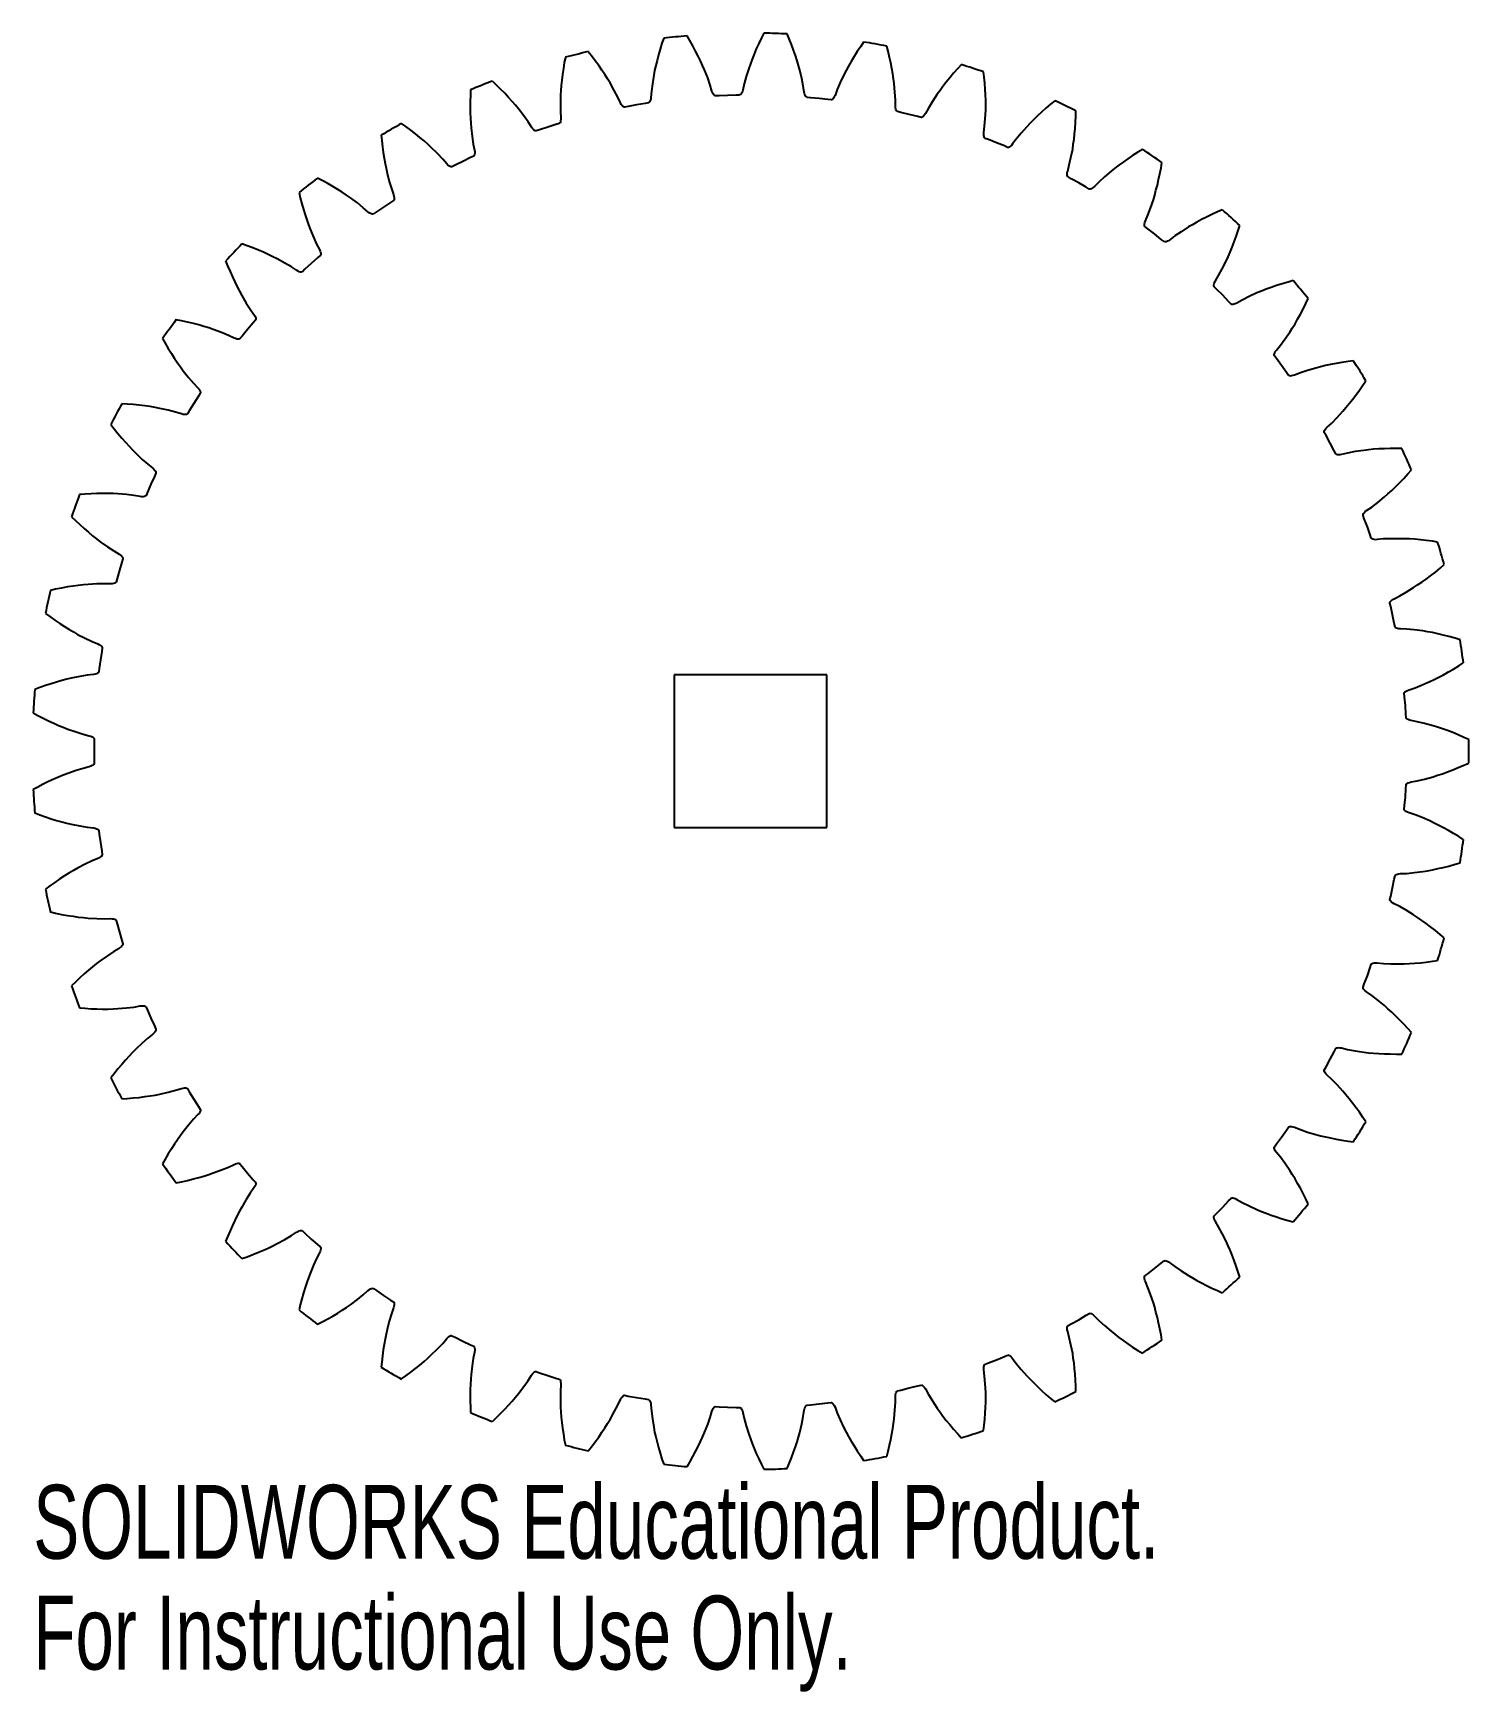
# Model space of a CAD drawing. Header units: millimetres. Extents: x -47 to 47, y -62 to 47.
import ezdxf

# ---------------------------------------------------------------- set-up
doc = ezdxf.new("R2010")
doc.units = ezdxf.units.MM
doc.styles.add('SLDTEXTSTYLE0', font='TXT', dxfattribs={"width": 0.7})

msp = doc.modelspace()

# ---------------------------------------------------------------- texts
at = {"color": 7, "linetype": 'Continuous', "char_height": 4.8336, "attachment_point": 1, "style": 'SLDTEXTSTYLE0'}
for s, insert in [('SOLIDWORKS Educational Product.', (-46.93, -48.01)), ('For Instructional Use Only.', (-46.93, -55.26))]:
    msp.add_mtext(s, dxfattribs=dict(at, insert=insert))

# ---------------------------------------------------------------- linework, layer by layer
at = {"color": 7, "linetype": 'Continuous', "lineweight": 25}
for p, q in [((-3.97, 46.52), (-4.15, 46.82)), ((0.72, 46.68), (0.54, 46.31)), ((0.87, 46.99), (0.72, 46.68)), ((2.54, 46.62), (2.41, 46.94)), ((-10.41, 45.51), (-10.62, 45.78)), ((-5.91, 45.94), (-6.02, 45.57)), ((-5.79, 46.33), (-5.91, 45.94)), ((-5.68, 46.66), (-5.79, 46.33)), ((-3.77, 46.16), (-3.97, 46.52)), ((-3.59, 45.82), (-3.77, 46.16)), ((-3.42, 45.49), (-3.59, 45.82)), ((0.24, 45.62), (0.11, 45.3)), ((0.38, 45.96), (0.24, 45.62)), ((0.54, 46.31), (0.38, 45.96)), ((2.69, 46.24), (2.54, 46.62)), ((2.82, 45.87), (2.69, 46.24)), ((2.94, 45.53), (2.82, 45.87)), ((6.98, 45.79), (6.78, 45.46)), ((7.21, 46.13), (6.98, 45.79)), ((7.4, 46.41), (7.21, 46.13)), ((9, 45.81), (8.92, 46.15)), ((9.1, 45.41), (9, 45.81)), ((-12.24, 44.67), (-12.3, 44.29)), ((-12.18, 45.07), (-12.24, 44.67)), ((-12.11, 45.41), (-12.18, 45.07)), ((-10.16, 45.19), (-10.41, 45.51)), ((-9.93, 44.88), (-10.16, 45.19)), ((-9.72, 44.57), (-9.93, 44.88)), ((-9.53, 44.28), (-9.72, 44.57)), ((-6.27, 44.55), (-6.33, 44.24)), ((-6.19, 44.87), (-6.27, 44.55)), ((-6.11, 45.21), (-6.19, 44.87)), ((-6.02, 45.57), (-6.11, 45.21)), ((-3.27, 45.18), (-3.42, 45.49)), ((-3.13, 44.88), (-3.27, 45.18)), ((-3.01, 44.59), (-3.13, 44.88)), ((-2.8, 44.06), (-3.01, 44.59)), ((-0.11, 44.69), (-0.28, 44.15)), ((0, 44.99), (-0.11, 44.69)), ((0.11, 45.3), (0, 44.99)), ((3.05, 45.19), (2.94, 45.53)), ((3.14, 44.88), (3.05, 45.19)), ((3.23, 44.58), (3.14, 44.88)), ((3.36, 44.02), (3.23, 44.58)), ((6.26, 44.55), (6.11, 44.27)), ((6.41, 44.84), (6.26, 44.55)), ((6.59, 45.14), (6.41, 44.84)), ((6.78, 45.46), (6.59, 45.14)), ((9.18, 45.04), (9.1, 45.41)), ((9.25, 44.67), (9.18, 45.04)), ((9.31, 44.33), (9.25, 44.67)), ((13.56, 44.67), (13.29, 44.37)), ((13.79, 44.93), (13.56, 44.67)), ((-16.64, 43.62), (-16.89, 43.86)), ((-16.35, 43.33), (-16.64, 43.62)), ((-12.38, 43.57), (-12.4, 43.24)), ((-12.34, 43.92), (-12.38, 43.57)), ((-12.3, 44.29), (-12.34, 43.92)), ((-9.35, 44), (-9.53, 44.28)), ((-9.19, 43.74), (-9.35, 44)), ((-8.91, 43.24), (-9.19, 43.74)), ((-6.42, 43.68), (-6.48, 43.19)), ((-6.33, 44.24), (-6.42, 43.68)), ((-2.64, 43.6), (-2.8, 44.06)), ((-2.52, 43.2), (-2.64, 43.6)), ((-0.41, 43.67), (-0.5, 43.27)), ((-0.28, 44.15), (-0.41, 43.67)), ((3.45, 43.54), (3.36, 44.02)), ((3.52, 43.13), (3.45, 43.54)), ((5.87, 43.76), (5.67, 43.31)), ((6.11, 44.27), (5.87, 43.76)), ((9.36, 44), (9.31, 44.33)), ((9.4, 43.69), (9.36, 44)), ((9.45, 43.13), (9.4, 43.69)), ((12.59, 43.51), (12.4, 43.25)), ((12.81, 43.79), (12.59, 43.51)), ((13.04, 44.07), (12.81, 43.79)), ((13.29, 44.37), (13.04, 44.07)), ((15.29, 44.11), (15.25, 44.46)), ((15.33, 43.71), (15.29, 44.11)), ((15.36, 43.32), (15.33, 43.71)), ((-18.33, 42.94), (-18.34, 42.53)), ((-18.34, 42.53), (-18.34, 42.14)), ((-18.32, 43.28), (-18.33, 42.94)), ((-16.08, 43.06), (-16.35, 43.33)), ((-15.83, 42.79), (-16.08, 43.06)), ((-15.6, 42.53), (-15.83, 42.79)), ((-15.38, 42.28), (-15.6, 42.53)), ((-12.42, 42.93), (-12.44, 42.36)), ((-12.44, 42.36), (-12.43, 41.87)), ((-12.4, 43.24), (-12.42, 42.93)), ((-8.68, 42.8), (-8.91, 43.24)), ((-8.51, 42.43), (-8.68, 42.8)), ((-8.46, 42.33), (-8.51, 42.43)), ((-8.4, 42.26), (-8.46, 42.33)), ((-6.9, 42.39), (-7.46, 42.3)), ((-6.68, 42.43), (-6.9, 42.39)), ((-6.66, 42.44), (-6.68, 42.43)), ((-6.62, 42.46), (-6.66, 42.44)), ((-6.58, 42.51), (-6.62, 42.46)), ((-6.56, 42.58), (-6.58, 42.51)), ((-6.53, 42.67), (-6.56, 42.58)), ((-6.52, 42.78), (-6.53, 42.67)), ((-6.48, 43.19), (-6.52, 42.78)), ((-2.48, 43.1), (-2.52, 43.2)), ((-2.44, 43.02), (-2.48, 43.1)), ((-2.4, 42.95), (-2.44, 43.02)), ((-2.36, 42.91), (-2.4, 42.95)), ((-2.31, 42.89), (-2.36, 42.91)), ((-2.29, 42.89), (-2.31, 42.89)), ((-2.06, 42.9), (-2.29, 42.89)), ((-1.5, 42.92), (-2.06, 42.9)), ((-0.94, 42.94), (-1.5, 42.92)), ((-0.71, 42.94), (-0.94, 42.94)), ((-0.69, 42.95), (-0.71, 42.94)), ((-0.64, 42.97), (-0.69, 42.95)), ((-0.6, 43.02), (-0.64, 42.97)), ((-0.57, 43.08), (-0.6, 43.02)), ((-0.53, 43.17), (-0.57, 43.08)), ((-0.5, 43.27), (-0.53, 43.17)), ((3.54, 43.03), (3.52, 43.13)), ((3.57, 42.94), (3.54, 43.03)), ((3.6, 42.87), (3.57, 42.94)), ((3.64, 42.82), (3.6, 42.87)), ((3.68, 42.8), (3.64, 42.82)), ((3.7, 42.79), (3.68, 42.8)), ((3.93, 42.77), (3.7, 42.79)), ((4.49, 42.71), (3.93, 42.77)), ((5.05, 42.65), (4.49, 42.71)), ((5.28, 42.62), (5.05, 42.65)), ((5.3, 42.63), (5.28, 42.62)), ((5.34, 42.64), (5.3, 42.63)), ((5.39, 42.68), (5.34, 42.64)), ((5.44, 42.74), (5.39, 42.68)), ((5.48, 42.82), (5.44, 42.74)), ((5.53, 42.92), (5.48, 42.82)), ((5.67, 43.31), (5.53, 42.92)), ((9.48, 42.63), (9.45, 43.13)), ((9.49, 42.22), (9.48, 42.63)), ((11.9, 42.52), (11.64, 42.09)), ((12.22, 42.99), (11.9, 42.52)), ((12.4, 43.25), (12.22, 42.99)), ((15.38, 42.95), (15.36, 43.32)), ((15.39, 42.6), (15.38, 42.95)), ((15.39, 42.27), (15.39, 42.6)), ((19.64, 42.35), (19.33, 42.09)), ((19.91, 42.57), (19.64, 42.35)), ((-18.34, 42.14), (-18.34, 41.77)), ((-18.34, 41.77), (-18.32, 41.43)), ((-18.32, 41.43), (-18.3, 41.1)), ((-15.18, 42.03), (-15.38, 42.28)), ((-14.84, 41.58), (-15.18, 42.03)), ((-14.55, 41.18), (-14.84, 41.58)), ((-12.42, 41.26), (-12.44, 41.18)), ((-12.43, 41.87), (-12.41, 41.46)), ((-12.41, 41.35), (-12.42, 41.26)), ((-12.41, 41.46), (-12.41, 41.35)), ((-8.35, 42.2), (-8.4, 42.26)), ((-8.31, 42.17), (-8.35, 42.2)), ((-8.26, 42.15), (-8.31, 42.17)), ((-8.24, 42.15), (-8.26, 42.15)), ((-8.01, 42.2), (-8.24, 42.15)), ((-7.46, 42.3), (-8.01, 42.2)), ((9.49, 42.11), (9.49, 42.22)), ((9.51, 42.02), (9.49, 42.11)), ((9.53, 41.95), (9.51, 42.02)), ((9.56, 41.9), (9.53, 41.95)), ((9.6, 41.87), (9.56, 41.9)), ((9.62, 41.86), (9.6, 41.87)), ((9.84, 41.81), (9.62, 41.86)), ((10.39, 41.67), (9.84, 41.81)), ((10.94, 41.53), (10.39, 41.67)), ((11.16, 41.48), (10.94, 41.53)), ((11.18, 41.47), (11.16, 41.48)), ((11.23, 41.49), (11.18, 41.47)), ((11.28, 41.52), (11.23, 41.49)), ((11.33, 41.57), (11.28, 41.52)), ((11.39, 41.64), (11.33, 41.57)), ((11.45, 41.73), (11.39, 41.64)), ((11.64, 42.09), (11.45, 41.73)), ((15.32, 40.9), (15.36, 41.39)), ((15.36, 41.39), (15.39, 41.96)), ((15.39, 41.96), (15.39, 42.27)), ((18.53, 41.34), (18.29, 41.1)), ((18.78, 41.58), (18.53, 41.34)), ((19.04, 41.83), (18.78, 41.58)), ((19.33, 42.09), (19.04, 41.83)), ((21.26, 41.15), (21.28, 41.55)), ((21.28, 41.55), (21.29, 41.9)), ((-24.16, 40.31), (-24.13, 39.97)), ((-22.55, 40.88), (-22.83, 41.08)), ((-22.22, 40.64), (-22.55, 40.88)), ((-21.92, 40.4), (-22.22, 40.64)), ((-21.63, 40.17), (-21.92, 40.4)), ((-21.36, 39.94), (-21.63, 40.17)), ((-18.3, 41.1), (-18.28, 40.79)), ((-18.28, 40.79), (-18.21, 40.22)), ((-18.21, 40.22), (-18.14, 39.73)), ((-14.33, 40.83), (-14.55, 41.18)), ((-14.26, 40.75), (-14.33, 40.83)), ((-14.2, 40.68), (-14.26, 40.75)), ((-14.15, 40.63), (-14.2, 40.68)), ((-14.09, 40.6), (-14.15, 40.63)), ((-14.05, 40.59), (-14.09, 40.6)), ((-14.02, 40.6), (-14.05, 40.59)), ((-13.81, 40.67), (-14.02, 40.6)), ((-13.27, 40.85), (-13.81, 40.67)), ((-12.74, 41.02), (-13.27, 40.85)), ((-12.52, 41.09), (-12.74, 41.02)), ((-12.5, 41.1), (-12.52, 41.09)), ((-12.46, 41.13), (-12.5, 41.1)), ((-12.44, 41.18), (-12.46, 41.13)), ((15.26, 40.38), (15.27, 40.49)), ((15.27, 40.29), (15.26, 40.38)), ((15.27, 40.49), (15.32, 40.9)), ((15.28, 40.22), (15.27, 40.29)), ((15.3, 40.16), (15.28, 40.22)), ((17.7, 40.45), (17.39, 40.06)), ((18.08, 40.87), (17.7, 40.45)), ((18.29, 41.1), (18.08, 40.87)), ((21.17, 40.05), (21.21, 40.39)), ((21.21, 40.39), (21.24, 40.76)), ((21.24, 40.76), (21.26, 41.15)), ((-24.13, 39.97), (-24.08, 39.56)), ((-24.08, 39.56), (-24.03, 39.18)), ((-24.03, 39.18), (-23.97, 38.82)), ((-21.12, 39.72), (-21.36, 39.94)), ((-20.89, 39.51), (-21.12, 39.72)), ((-20.48, 39.11), (-20.89, 39.51)), ((-20.14, 38.75), (-20.48, 39.11)), ((-18.14, 39.73), (-18.06, 39.33)), ((-18.06, 39.33), (-18.04, 39.22)), ((-18.04, 39.13), (-18.05, 39.05)), ((-18.04, 39.22), (-18.04, 39.13)), ((15.33, 40.12), (15.3, 40.16)), ((15.35, 40.11), (15.33, 40.12)), ((15.57, 40.03), (15.35, 40.11)), ((16.09, 39.82), (15.57, 40.03)), ((16.61, 39.61), (16.09, 39.82)), ((16.82, 39.52), (16.61, 39.61)), ((16.84, 39.51), (16.82, 39.52)), ((16.89, 39.52), (16.84, 39.51)), ((16.95, 39.54), (16.89, 39.52)), ((17.01, 39.59), (16.95, 39.54)), ((17.07, 39.65), (17.01, 39.59)), ((17.14, 39.74), (17.07, 39.65)), ((17.39, 40.06), (17.14, 39.74)), ((20.97, 38.85), (21.08, 39.41)), ((21.08, 39.41), (21.12, 39.72)), ((21.12, 39.72), (21.17, 40.05)), ((25.34, 39.21), (25, 38.99)), ((25.64, 39.39), (25.34, 39.21)), ((-23.97, 38.82), (-23.91, 38.47)), ((-23.91, 38.47), (-23.84, 38.15)), ((-23.84, 38.15), (-23.78, 37.84)), ((-19.87, 38.44), (-20.14, 38.75)), ((-19.8, 38.36), (-19.87, 38.44)), ((-19.73, 38.3), (-19.8, 38.36)), ((-19.66, 38.26), (-19.73, 38.3)), ((-19.61, 38.24), (-19.66, 38.26)), ((-19.56, 38.24), (-19.61, 38.24)), ((-19.54, 38.25), (-19.56, 38.24)), ((-19.33, 38.35), (-19.54, 38.25)), ((-18.83, 38.6), (-19.33, 38.35)), ((-18.32, 38.85), (-18.83, 38.6)), ((-18.11, 38.94), (-18.32, 38.85)), ((-18.09, 38.96), (-18.11, 38.94)), ((-18.07, 39), (-18.09, 38.96)), ((-18.05, 39.05), (-18.07, 39)), ((20.76, 37.97), (20.86, 38.37)), ((20.86, 38.37), (20.97, 38.85)), ((23.84, 38.15), (23.59, 37.96)), ((24.1, 38.36), (23.84, 38.15)), ((24.38, 38.56), (24.1, 38.36)), ((24.68, 38.77), (24.38, 38.56)), ((25, 38.99), (24.68, 38.77)), ((26.78, 37.79), (26.86, 38.19)), ((26.86, 38.19), (26.92, 38.53)), ((-28.02, 37.34), (-28.33, 37.5)), ((-27.66, 37.15), (-28.02, 37.34)), ((-27.33, 36.96), (-27.66, 37.15)), ((-27.01, 36.77), (-27.33, 36.96)), ((-23.78, 37.84), (-23.63, 37.29)), ((-23.63, 37.29), (-23.49, 36.82)), ((20.73, 37.87), (20.76, 37.97)), ((20.73, 37.77), (20.73, 37.87)), ((20.73, 37.7), (20.73, 37.77)), ((20.74, 37.64), (20.73, 37.7)), ((20.77, 37.6), (20.74, 37.64)), ((20.79, 37.59), (20.77, 37.6)), ((20.99, 37.47), (20.79, 37.59)), ((21.48, 37.2), (20.99, 37.47)), ((21.96, 36.91), (21.48, 37.2)), ((22.16, 36.79), (21.96, 36.91)), ((22.51, 36.96), (22.42, 36.89)), ((22.8, 37.25), (22.51, 36.96)), ((23.16, 37.59), (22.8, 37.25)), ((23.59, 37.96), (23.16, 37.59)), ((26.53, 36.71), (26.62, 37.05)), ((26.62, 37.05), (26.7, 37.41)), ((26.7, 37.41), (26.78, 37.79)), ((-29.54, 36.56), (-29.46, 36.22)), ((-29.46, 36.22), (-29.35, 35.83)), ((-29.35, 35.83), (-29.25, 35.45)), ((-26.72, 36.58), (-27.01, 36.77)), ((-26.44, 36.4), (-26.72, 36.58)), ((-26.18, 36.22), (-26.44, 36.4)), ((-25.72, 35.88), (-26.18, 36.22)), ((-25.34, 35.57), (-25.72, 35.88)), ((-23.55, 35.92), (-24.02, 35.61)), ((-23.36, 36.04), (-23.55, 35.92)), ((-23.49, 36.82), (-23.36, 36.43)), ((-23.36, 36.43), (-23.33, 36.33)), ((-23.34, 36.06), (-23.36, 36.04)), ((-23.32, 36.1), (-23.34, 36.06)), ((-23.33, 36.33), (-23.31, 36.24)), ((-23.31, 36.16), (-23.32, 36.1)), ((-23.31, 36.24), (-23.31, 36.16)), ((22.18, 36.79), (22.16, 36.79)), ((22.23, 36.78), (22.18, 36.79)), ((22.28, 36.8), (22.23, 36.78)), ((22.35, 36.84), (22.28, 36.8)), ((22.42, 36.89), (22.35, 36.84)), ((26.18, 35.55), (26.36, 36.09)), ((26.36, 36.09), (26.45, 36.39)), ((26.45, 36.39), (26.53, 36.71)), ((-29.25, 35.45), (-29.14, 35.1)), ((-29.14, 35.1), (-29.03, 34.77)), ((-29.03, 34.77), (-28.92, 34.46)), ((-25.03, 35.3), (-25.34, 35.57)), ((-24.94, 35.24), (-25.03, 35.3)), ((-24.87, 35.19), (-24.94, 35.24)), ((-24.8, 35.16), (-24.87, 35.19)), ((-24.74, 35.14), (-24.8, 35.16)), ((-24.69, 35.15), (-24.74, 35.14)), ((-24.67, 35.16), (-24.69, 35.15)), ((-24.48, 35.29), (-24.67, 35.16)), ((-24.02, 35.61), (-24.48, 35.29)), ((25.84, 34.71), (26, 35.09)), ((26, 35.09), (26.18, 35.55)), ((29.51, 34.79), (29.2, 34.63)), ((29.84, 34.96), (29.51, 34.79)), ((30.19, 35.13), (29.84, 34.96)), ((30.55, 35.3), (30.19, 35.13)), ((30.87, 35.44), (30.55, 35.3)), ((-28.92, 34.46), (-28.81, 34.17)), ((-28.81, 34.17), (-28.59, 33.64)), ((25.77, 34.45), (25.78, 34.52)), ((25.78, 34.39), (25.77, 34.45)), ((25.78, 34.52), (25.8, 34.61)), ((25.8, 34.34), (25.78, 34.39)), ((25.8, 34.61), (25.84, 34.71)), ((25.81, 34.33), (25.8, 34.34)), ((26, 34.19), (25.81, 34.33)), ((26.44, 33.85), (26, 34.19)), ((26.88, 33.5), (26.44, 33.85)), ((27.76, 33.72), (27.43, 33.47)), ((28.17, 34), (27.76, 33.72)), ((28.65, 34.31), (28.17, 34)), ((28.91, 34.46), (28.65, 34.31)), ((29.2, 34.63), (28.91, 34.46)), ((31.65, 33.33), (31.78, 33.69)), ((31.78, 33.69), (31.91, 34.08)), ((31.91, 34.08), (32.02, 34.41)), ((-32.94, 33.08), (-33.27, 33.2)), ((-32.56, 32.94), (-32.94, 33.08)), ((-32.2, 32.79), (-32.56, 32.94)), ((-31.86, 32.65), (-32.2, 32.79)), ((-31.55, 32.51), (-31.86, 32.65)), ((-28.59, 33.64), (-28.39, 33.19)), ((-28.39, 33.19), (-28.2, 32.83)), ((-28.2, 32.83), (-28.15, 32.73)), ((-28.15, 32.73), (-28.13, 32.64)), ((-28.13, 32.64), (-28.11, 32.57)), ((-28.11, 32.57), (-28.12, 32.51)), ((27.06, 33.35), (26.88, 33.5)), ((27.08, 33.34), (27.06, 33.35)), ((27.13, 33.33), (27.08, 33.34)), ((27.19, 33.34), (27.13, 33.33)), ((27.26, 33.37), (27.19, 33.34)), ((27.34, 33.41), (27.26, 33.37)), ((27.43, 33.47), (27.34, 33.41)), ((31.25, 32.36), (31.39, 32.66)), ((31.39, 32.66), (31.52, 32.98)), ((31.52, 32.98), (31.65, 33.33)), ((-34.34, 32.09), (-34.21, 31.77)), ((-34.21, 31.77), (-34.05, 31.39)), ((-31.25, 32.36), (-31.55, 32.51)), ((-30.97, 32.22), (-31.25, 32.36)), ((-30.47, 31.95), (-30.97, 32.22)), ((-30.04, 31.7), (-30.47, 31.95)), ((-29.7, 31.48), (-30.04, 31.7)), ((-29.15, 31.54), (-29.32, 31.38)), ((-28.74, 31.92), (-29.15, 31.54)), ((-28.32, 32.29), (-28.74, 31.92)), ((-28.15, 32.44), (-28.32, 32.29)), ((-28.13, 32.46), (-28.15, 32.44)), ((-28.12, 32.51), (-28.13, 32.46)), ((30.63, 31.13), (30.87, 31.56)), ((30.87, 31.56), (31.12, 32.07)), ((31.12, 32.07), (31.25, 32.36)), ((-34.05, 31.39), (-33.9, 31.04)), ((-33.9, 31.04), (-33.74, 30.71)), ((-33.74, 30.71), (-33.59, 30.39)), ((-33.59, 30.39), (-33.43, 30.1)), ((-29.6, 31.42), (-29.7, 31.48)), ((-29.52, 31.38), (-29.6, 31.42)), ((-29.45, 31.36), (-29.52, 31.38)), ((-29.39, 31.36), (-29.45, 31.36)), ((-29.34, 31.37), (-29.39, 31.36)), ((-29.32, 31.38), (-29.34, 31.37)), ((30.31, 30.46), (30.32, 30.52)), ((30.33, 30.42), (30.31, 30.46)), ((30.32, 30.52), (30.33, 30.6)), ((30.33, 30.6), (30.37, 30.68)), ((30.34, 30.4), (30.33, 30.42)), ((30.5, 30.24), (30.34, 30.4)), ((30.37, 30.68), (30.42, 30.78)), ((30.42, 30.78), (30.63, 31.13)), ((34.41, 30.47), (34.06, 30.35)), ((34.78, 30.59), (34.41, 30.47)), ((35.17, 30.7), (34.78, 30.59)), ((35.51, 30.8), (35.17, 30.7)), ((-33.43, 30.1), (-33.29, 29.83)), ((-33.29, 29.83), (-33, 29.33)), ((-33, 29.33), (-32.73, 28.92)), ((30.9, 29.84), (30.5, 30.24)), ((31.28, 29.43), (30.9, 29.84)), ((31.44, 29.26), (31.28, 29.43)), ((31.82, 29.33), (31.72, 29.28)), ((32.18, 29.53), (31.82, 29.33)), ((32.62, 29.75), (32.18, 29.53)), ((33.14, 29.99), (32.62, 29.75)), ((33.43, 30.11), (33.14, 29.99)), ((33.74, 30.23), (33.43, 30.11)), ((34.06, 30.35), (33.74, 30.23)), ((36.34, 29.3), (36.49, 29.62)), ((-37.23, 28.17), (-37.57, 28.24)), ((-32.73, 28.92), (-32.49, 28.58)), ((-32.49, 28.58), (-32.44, 28.49)), ((-32.44, 28.49), (-32.39, 28.41)), ((-32.39, 28.41), (-32.37, 28.34)), ((-32.38, 28.23), (-32.39, 28.21)), ((-32.37, 28.28), (-32.38, 28.23)), ((-32.37, 28.34), (-32.37, 28.28)), ((31.46, 29.25), (31.44, 29.26)), ((31.5, 29.23), (31.46, 29.25)), ((31.56, 29.23), (31.5, 29.23)), ((31.64, 29.25), (31.56, 29.23)), ((31.72, 29.28), (31.64, 29.25)), ((35.63, 27.98), (35.8, 28.28)), ((35.8, 28.28), (35.98, 28.6)), ((35.98, 28.6), (36.16, 28.94)), ((36.16, 28.94), (36.34, 29.3)), ((-36.83, 28.09), (-37.23, 28.17)), ((-36.45, 27.99), (-36.83, 28.09)), ((-36.1, 27.9), (-36.45, 27.99)), ((-35.76, 27.8), (-36.1, 27.9)), ((-35.45, 27.7), (-35.76, 27.8)), ((-35.15, 27.6), (-35.45, 27.7)), ((-34.62, 27.4), (-35.15, 27.6)), ((-34.16, 27.21), (-34.62, 27.4)), ((-33.79, 27.04), (-34.16, 27.21)), ((-33.26, 27.17), (-33.41, 27)), ((-32.9, 27.61), (-33.26, 27.17)), ((-32.54, 28.04), (-32.9, 27.61)), ((-32.39, 28.21), (-32.54, 28.04)), ((34.96, 26.96), (35.29, 27.43)), ((35.29, 27.43), (35.45, 27.69)), ((35.45, 27.69), (35.63, 27.98)), ((-38.47, 27), (-38.3, 26.7)), ((-38.3, 26.7), (-38.09, 26.35)), ((-38.09, 26.35), (-37.89, 26.02)), ((-33.69, 27), (-33.79, 27.04)), ((-33.6, 26.97), (-33.69, 27)), ((-33.53, 26.96), (-33.6, 26.97)), ((-33.47, 26.96), (-33.53, 26.96)), ((-33.42, 26.98), (-33.47, 26.96)), ((-33.41, 27), (-33.42, 26.98)), ((34.27, 26.01), (34.3, 26.08)), ((34.3, 26.08), (34.34, 26.16)), ((34.34, 26.16), (34.41, 26.25)), ((34.41, 26.25), (34.67, 26.57)), ((34.67, 26.57), (34.96, 26.96)), ((-37.89, 26.02), (-37.69, 25.71)), ((-37.69, 25.71), (-37.49, 25.42)), ((-37.49, 25.42), (-37.3, 25.15)), ((-37.3, 25.15), (-37.11, 24.9)), ((34.26, 25.95), (34.27, 26.01)), ((34.27, 25.9), (34.26, 25.95)), ((34.28, 25.88), (34.27, 25.9)), ((34.41, 25.7), (34.28, 25.88)), ((34.75, 25.25), (34.41, 25.7)), ((35.08, 24.79), (34.75, 25.25)), ((36.99, 25.08), (36.45, 24.92)), ((37.29, 25.16), (36.99, 25.08)), ((37.62, 25.24), (37.29, 25.16)), ((37.96, 25.31), (37.62, 25.24)), ((38.32, 25.38), (37.96, 25.31)), ((38.7, 25.45), (38.32, 25.38)), ((39.1, 25.51), (38.7, 25.45)), ((39.45, 25.55), (39.1, 25.51)), ((-37.11, 24.9), (-36.76, 24.46)), ((-36.76, 24.46), (-36.44, 24.08)), ((-36.44, 24.08), (-36.16, 23.78)), ((35.21, 24.6), (35.08, 24.79)), ((35.22, 24.58), (35.21, 24.6)), ((35.27, 24.56), (35.22, 24.58)), ((35.33, 24.55), (35.27, 24.56)), ((35.4, 24.56), (35.33, 24.55)), ((35.49, 24.58), (35.4, 24.56)), ((35.59, 24.61), (35.49, 24.58)), ((35.98, 24.76), (35.59, 24.61)), ((36.45, 24.92), (35.98, 24.76)), ((39.84, 23.63), (40.07, 23.96)), ((40.07, 23.96), (40.26, 24.25)), ((-36.12, 23.24), (-36.42, 22.76)), ((-36.16, 23.78), (-36.08, 23.7)), ((-36, 23.43), (-36.12, 23.24)), ((-36.08, 23.7), (-36.03, 23.62)), ((-36.03, 23.62), (-36, 23.55)), ((-36, 23.55), (-35.99, 23.5)), ((-35.99, 23.45), (-36, 23.43)), ((-35.99, 23.5), (-35.99, 23.45)), ((39.17, 22.75), (39.39, 23.02)), ((39.39, 23.02), (39.61, 23.31)), ((39.61, 23.31), (39.84, 23.63)), ((-40.78, 22.72), (-41.13, 22.74)), ((-40.38, 22.69), (-40.78, 22.72)), ((-39.99, 22.65), (-40.38, 22.69)), ((-39.63, 22.6), (-39.99, 22.65)), ((-39.28, 22.55), (-39.63, 22.6)), ((-38.96, 22.5), (-39.28, 22.55)), ((-38.65, 22.44), (-38.96, 22.5)), ((-38.1, 22.32), (-38.65, 22.44)), ((-37.62, 22.19), (-38.1, 22.32)), ((-37.23, 22.07), (-37.62, 22.19)), ((-37.12, 22.04), (-37.23, 22.07)), ((-37.03, 22.03), (-37.12, 22.04)), ((-36.95, 22.03), (-37.03, 22.03)), ((-36.89, 22.04), (-36.95, 22.03)), ((-36.85, 22.07), (-36.89, 22.04)), ((-36.84, 22.08), (-36.85, 22.07)), ((-36.72, 22.28), (-36.84, 22.08)), ((-36.42, 22.76), (-36.72, 22.28)), ((38.03, 21.48), (38.38, 21.83)), ((38.38, 21.83), (38.76, 22.25)), ((38.76, 22.25), (38.96, 22.49)), ((38.96, 22.49), (39.17, 22.75)), ((-41.85, 21.38), (-41.64, 21.11)), ((-41.64, 21.11), (-41.39, 20.79)), ((-41.39, 20.79), (-41.14, 20.49)), ((37.54, 20.93), (37.56, 20.99)), ((37.54, 20.88), (37.54, 20.93)), ((37.54, 20.86), (37.54, 20.88)), ((37.66, 20.66), (37.54, 20.86)), ((37.56, 20.99), (37.59, 21.05)), ((37.59, 21.05), (37.65, 21.12)), ((37.65, 21.12), (37.73, 21.2)), ((37.92, 20.16), (37.66, 20.66)), ((37.73, 21.2), (38.03, 21.48)), ((-41.14, 20.49), (-40.9, 20.22)), ((-40.9, 20.22), (-40.66, 19.96)), ((-40.66, 19.96), (-40.44, 19.72)), ((-40.44, 19.72), (-40.22, 19.5)), ((38.18, 19.67), (37.92, 20.16)), ((38.29, 19.46), (38.18, 19.67)), ((39.56, 19.61), (39.07, 19.51)), ((40.12, 19.69), (39.56, 19.61)), ((40.43, 19.73), (40.12, 19.69)), ((40.76, 19.76), (40.43, 19.73)), ((41.11, 19.78), (40.76, 19.76)), ((41.48, 19.8), (41.11, 19.78)), ((41.86, 19.81), (41.48, 19.8)), ((42.27, 19.82), (41.86, 19.81)), ((42.62, 19.82), (42.27, 19.82)), ((-40.22, 19.5), (-39.8, 19.1)), ((-39.8, 19.1), (-39.43, 18.78)), ((-39.43, 18.78), (-39.11, 18.52)), ((-39.11, 18.52), (-39.03, 18.45)), ((38.3, 19.44), (38.29, 19.46)), ((38.34, 19.42), (38.3, 19.44)), ((38.4, 19.4), (38.34, 19.42)), ((38.47, 19.39), (38.4, 19.4)), ((38.57, 19.4), (38.47, 19.39)), ((38.67, 19.42), (38.57, 19.4)), ((39.07, 19.51), (38.67, 19.42)), ((-39.24, 17.47), (-39.46, 16.95)), ((-39, 17.98), (-39.24, 17.47)), ((-39.03, 18.45), (-38.97, 18.38)), ((-38.91, 18.19), (-39, 17.98)), ((-38.97, 18.38), (-38.93, 18.32)), ((-38.93, 18.32), (-38.91, 18.26)), ((-38.91, 18.26), (-38.9, 18.21)), ((-38.9, 18.21), (-38.91, 18.19)), ((42.21, 17.31), (42.47, 17.57)), ((42.47, 17.57), (42.74, 17.85)), ((42.74, 17.85), (43.01, 18.15)), ((43.01, 18.15), (43.24, 18.41)), ((-43.55, 16.82), (-43.9, 16.8)), ((-43.14, 16.85), (-43.55, 16.82)), ((-42.76, 16.86), (-43.14, 16.85)), ((-42.39, 16.87), (-42.76, 16.86)), ((-42.04, 16.87), (-42.39, 16.87)), ((-41.71, 16.86), (-42.04, 16.87)), ((-41.4, 16.84), (-41.71, 16.86)), ((-40.83, 16.8), (-41.4, 16.84)), ((-40.34, 16.74), (-40.83, 16.8)), ((-39.93, 16.67), (-40.34, 16.74)), ((-39.83, 16.66), (-39.93, 16.67)), ((-39.73, 16.66), (-39.83, 16.66)), ((-39.66, 16.67), (-39.73, 16.66)), ((-39.6, 16.69), (-39.66, 16.67)), ((-39.56, 16.72), (-39.6, 16.69)), ((-39.55, 16.74), (-39.56, 16.72)), ((-39.46, 16.95), (-39.55, 16.74)), ((41.04, 16.28), (41.48, 16.64)), ((41.48, 16.64), (41.71, 16.85)), ((41.71, 16.85), (41.96, 17.07)), ((41.96, 17.07), (42.21, 17.31)), ((-44.42, 15.35), (-44.17, 15.11)), ((40.08, 15.5), (40.11, 15.56)), ((40.08, 15.45), (40.08, 15.5)), ((40.08, 15.43), (40.08, 15.45)), ((40.16, 15.22), (40.08, 15.43)), ((40.11, 15.56), (40.16, 15.61)), ((40.16, 15.61), (40.22, 15.68)), ((40.36, 14.69), (40.16, 15.22)), ((40.22, 15.68), (40.31, 15.75)), ((40.31, 15.75), (40.65, 15.98)), ((40.65, 15.98), (41.04, 16.28)), ((-44.17, 15.11), (-43.88, 14.83)), ((-43.88, 14.83), (-43.59, 14.57)), ((-43.59, 14.57), (-43.31, 14.33)), ((-43.31, 14.33), (-43.05, 14.1)), ((40.55, 14.16), (40.36, 14.69)), ((40.62, 13.94), (40.55, 14.16)), ((-43.05, 14.1), (-42.79, 13.9)), ((-42.79, 13.9), (-42.54, 13.71)), ((-42.54, 13.71), (-42.08, 13.38)), ((-42.08, 13.38), (-41.66, 13.11)), ((-41.66, 13.11), (-41.31, 12.9)), ((40.63, 13.92), (40.62, 13.94)), ((40.67, 13.89), (40.63, 13.92)), ((40.73, 13.87), (40.67, 13.89)), ((40.8, 13.85), (40.73, 13.87)), ((40.89, 13.84), (40.8, 13.85)), ((41, 13.85), (40.89, 13.84)), ((41.41, 13.89), (41, 13.85)), ((41.9, 13.91), (41.41, 13.89)), ((42.47, 13.91), (41.9, 13.91)), ((42.78, 13.91), (42.47, 13.91)), ((43.11, 13.89), (42.78, 13.91)), ((43.46, 13.87), (43.11, 13.89)), ((43.83, 13.84), (43.46, 13.87)), ((44.21, 13.8), (43.83, 13.84)), ((44.62, 13.74), (44.21, 13.8)), ((44.96, 13.69), (44.62, 13.74)), ((-41.31, 12.9), (-41.22, 12.83)), ((-41.13, 12.38), (-41.29, 11.84)), ((-41.22, 12.83), (-41.15, 12.78)), ((-41.15, 12.78), (-41.1, 12.72)), ((-41.06, 12.6), (-41.13, 12.38)), ((-41.1, 12.72), (-41.07, 12.67)), ((-41.07, 12.67), (-41.06, 12.62)), ((-41.06, 12.62), (-41.06, 12.6)), ((44.81, 11.73), (45.12, 11.99)), ((45.12, 11.99), (45.39, 12.21)), ((-43.65, 10.89), (-43.98, 10.85)), ((-43.34, 10.92), (-43.65, 10.89)), ((-42.77, 10.95), (-43.34, 10.92)), ((-42.28, 10.96), (-42.77, 10.95)), ((-41.87, 10.95), (-42.28, 10.96)), ((-41.76, 10.96), (-41.87, 10.95)), ((-41.67, 10.97), (-41.76, 10.96)), ((-41.59, 10.99), (-41.67, 10.97)), ((-41.54, 11.02), (-41.59, 10.99)), ((-41.51, 11.06), (-41.54, 11.02)), ((-41.5, 11.07), (-41.51, 11.06)), ((-41.44, 11.3), (-41.5, 11.07)), ((-41.29, 11.84), (-41.44, 11.3)), ((43.39, 10.71), (43.65, 10.88)), ((43.65, 10.88), (43.92, 11.07)), ((43.92, 11.07), (44.21, 11.27)), ((44.21, 11.27), (44.5, 11.49)), ((44.5, 11.49), (44.81, 11.73)), ((-45.47, 10.6), (-45.81, 10.52)), ((-45.07, 10.68), (-45.47, 10.6)), ((-44.69, 10.75), (-45.07, 10.68)), ((-44.32, 10.8), (-44.69, 10.75)), ((-43.98, 10.85), (-44.32, 10.8)), ((41.84, 9.73), (41.85, 9.77)), ((41.85, 9.77), (41.89, 9.82)), ((41.89, 9.82), (41.94, 9.87)), ((41.94, 9.87), (42.01, 9.93)), ((42.01, 9.93), (42.11, 9.98)), ((42.11, 9.98), (42.48, 10.17)), ((42.48, 10.17), (42.91, 10.41)), ((42.91, 10.41), (43.39, 10.71)), ((-46.13, 9.02), (-45.85, 8.81)), ((-45.85, 8.81), (-45.52, 8.58)), ((41.84, 9.7), (41.84, 9.73)), ((41.89, 9.48), (41.84, 9.7)), ((42.01, 8.93), (41.89, 9.48)), ((42.12, 8.38), (42.01, 8.93)), ((-45.52, 8.58), (-45.19, 8.36)), ((-45.19, 8.36), (-44.89, 8.16)), ((-44.89, 8.16), (-44.59, 7.98)), ((-44.59, 7.98), (-44.3, 7.81)), ((-44.3, 7.81), (-44.03, 7.65)), ((-44.03, 7.65), (-43.53, 7.39)), ((42.17, 8.15), (42.12, 8.38)), ((42.18, 8.13), (42.17, 8.15)), ((42.21, 8.1), (42.18, 8.13)), ((42.26, 8.06), (42.21, 8.1)), ((42.33, 8.04), (42.26, 8.06)), ((42.42, 8.02), (42.33, 8.04)), ((42.53, 8.01), (42.42, 8.02)), ((42.94, 7.99), (42.53, 8.01)), ((43.43, 7.94), (42.94, 7.99)), ((44, 7.87), (43.43, 7.94)), ((44.3, 7.82), (44, 7.87)), ((44.63, 7.76), (44.3, 7.82)), ((44.97, 7.68), (44.63, 7.76)), ((45.33, 7.6), (44.97, 7.68)), ((45.7, 7.51), (45.33, 7.6)), ((-43.53, 7.39), (-43.08, 7.18)), ((-43.08, 7.18), (-42.7, 7.02)), ((-42.7, 7.02), (-42.6, 6.97)), ((-42.6, 6.97), (-42.53, 6.92)), ((-42.53, 6.92), (-42.47, 6.88)), ((-42.45, 6.53), (-42.53, 5.98)), ((-42.47, 6.88), (-42.43, 6.83)), ((-42.41, 6.76), (-42.45, 6.53)), ((-42.43, 6.83), (-42.42, 6.78)), ((-42.42, 6.78), (-42.41, 6.76)), ((46.1, 7.4), (45.7, 7.51)), ((46.43, 7.3), (46.1, 7.4)), ((-42.53, 5.98), (-42.61, 5.42)), ((46, 5.38), (46.35, 5.59)), ((46.35, 5.59), (46.64, 5.78)), ((-45.75, 4.42), (-46.12, 4.3)), ((-45.4, 4.53), (-45.75, 4.42)), ((-45.06, 4.62), (-45.4, 4.53)), ((-44.74, 4.71), (-45.06, 4.62)), ((-44.44, 4.78), (-44.74, 4.71)), ((-43.88, 4.89), (-44.44, 4.78)), ((-43.39, 4.97), (-43.88, 4.89)), ((-42.98, 5.02), (-43.39, 4.97)), ((-42.88, 5.04), (-42.98, 5.02)), ((-42.79, 5.07), (-42.88, 5.04)), ((-42.72, 5.1), (-42.79, 5.07)), ((-42.67, 5.13), (-42.72, 5.1)), ((-42.64, 5.17), (-42.67, 5.13)), ((-42.61, 5.42), (-42.64, 5.19)), ((-42.64, 5.19), (-42.64, 5.17)), ((5, 5), (-5, 5)), ((-5, 5), (-5, -5)), ((5, -5), (5, 5)), ((43.94, 4.34), (44.46, 4.56)), ((44.46, 4.56), (44.74, 4.7)), ((44.74, 4.7), (45.04, 4.85)), ((45.04, 4.85), (45.35, 5.01)), ((45.35, 5.01), (45.67, 5.19)), ((45.67, 5.19), (46, 5.38)), ((-46.5, 4.17), (-46.83, 4.04)), ((-46.12, 4.3), (-46.5, 4.17)), ((42.78, 3.81), (42.8, 3.85)), ((42.78, 3.79), (42.78, 3.81)), ((42.8, 3.56), (42.78, 3.79)), ((42.8, 3.85), (42.84, 3.9)), ((42.85, 3), (42.8, 3.56)), ((42.84, 3.9), (42.91, 3.94)), ((42.91, 3.94), (42.99, 3.98)), ((42.99, 3.98), (43.09, 4.02)), ((43.09, 4.02), (43.48, 4.16)), ((43.48, 4.16), (43.94, 4.34)), ((-46.93, 2.51), (-46.63, 2.35)), ((-46.63, 2.35), (-46.27, 2.16)), ((42.88, 2.43), (42.85, 3)), ((42.89, 2.21), (42.88, 2.43)), ((42.9, 2.18), (42.89, 2.21)), ((42.92, 2.14), (42.9, 2.18)), ((-46.27, 2.16), (-45.92, 1.99)), ((-45.92, 1.99), (-45.58, 1.83)), ((-45.58, 1.83), (-45.27, 1.69)), ((-45.27, 1.69), (-44.96, 1.57)), ((-44.96, 1.57), (-44.67, 1.45)), ((-44.67, 1.45), (-44.13, 1.26)), ((-44.13, 1.26), (-43.66, 1.12)), ((-43.66, 1.12), (-43.26, 1.01)), ((42.97, 2.1), (42.92, 2.14)), ((43.04, 2.07), (42.97, 2.1)), ((43.12, 2.04), (43.04, 2.07)), ((43.23, 2.01), (43.12, 2.04)), ((43.63, 1.93), (43.23, 2.01)), ((44.11, 1.82), (43.63, 1.93)), ((44.66, 1.67), (44.11, 1.82)), ((44.96, 1.57), (44.66, 1.67)), ((45.27, 1.47), (44.96, 1.57)), ((45.6, 1.35), (45.27, 1.47)), ((45.95, 1.22), (45.6, 1.35)), ((46.3, 1.07), (45.95, 1.22)), ((-43.26, 1.01), (-43.16, 0.98)), ((-43.16, 0.98), (-43.08, 0.94)), ((-43.08, 0.94), (-43.01, 0.9)), ((-43.01, 0.9), (-42.97, 0.86)), ((-42.97, 0.86), (-42.95, 0.81)), ((-42.95, 0.81), (-42.94, 0.79)), ((-42.94, 0.79), (-42.95, 0.56)), ((-42.95, 0.56), (-42.95, 0)), ((-42.95, 0), (-42.95, -0.56)), ((46.68, 0.91), (46.3, 1.07)), ((46.99, 0.77), (46.68, 0.91)), ((-43.26, -1.01), (-43.66, -1.12)), ((-43.16, -0.98), (-43.26, -1.01)), ((-43.08, -0.94), (-43.16, -0.98)), ((-43.01, -0.9), (-43.08, -0.94)), ((-42.97, -0.86), (-43.01, -0.9)), ((-42.95, -0.81), (-42.97, -0.86)), ((-42.95, -0.56), (-42.94, -0.79)), ((-42.94, -0.79), (-42.95, -0.81)), ((45.95, -1.22), (46.3, -1.07)), ((46.3, -1.07), (46.68, -0.91)), ((46.68, -0.91), (46.99, -0.77)), ((-46.27, -2.16), (-46.63, -2.35)), ((-45.92, -1.99), (-46.27, -2.16)), ((-45.58, -1.83), (-45.92, -1.99)), ((-45.27, -1.69), (-45.58, -1.83)), ((-44.96, -1.57), (-45.27, -1.69)), ((-44.67, -1.45), (-44.96, -1.57)), ((-44.13, -1.26), (-44.67, -1.45)), ((-43.66, -1.12), (-44.13, -1.26)), ((42.9, -2.18), (42.92, -2.14)), ((42.92, -2.14), (42.97, -2.1)), ((42.97, -2.1), (43.04, -2.07)), ((43.04, -2.07), (43.12, -2.04)), ((43.12, -2.04), (43.23, -2.01)), ((43.23, -2.01), (43.63, -1.93)), ((43.63, -1.93), (44.11, -1.82)), ((44.11, -1.82), (44.66, -1.67)), ((44.66, -1.67), (44.96, -1.57)), ((44.96, -1.57), (45.27, -1.47)), ((45.27, -1.47), (45.6, -1.35)), ((45.6, -1.35), (45.95, -1.22)), ((-46.63, -2.35), (-46.93, -2.51)), ((42.8, -3.56), (42.85, -3)), ((42.85, -3), (42.88, -2.43)), ((42.88, -2.43), (42.89, -2.21)), ((42.89, -2.21), (42.9, -2.18)), ((-46.83, -4.04), (-46.5, -4.17)), ((-46.5, -4.17), (-46.12, -4.3)), ((-46.12, -4.3), (-45.75, -4.42)), ((42.78, -3.79), (42.8, -3.56)), ((42.78, -3.81), (42.78, -3.79)), ((42.8, -3.85), (42.78, -3.81)), ((42.84, -3.9), (42.8, -3.85)), ((42.91, -3.94), (42.84, -3.9)), ((42.99, -3.98), (42.91, -3.94)), ((43.09, -4.02), (42.99, -3.98)), ((43.48, -4.16), (43.09, -4.02)), ((43.94, -4.34), (43.48, -4.16)), ((44.46, -4.56), (43.94, -4.34)), ((-45.75, -4.42), (-45.4, -4.53)), ((-45.4, -4.53), (-45.06, -4.62)), ((-45.06, -4.62), (-44.74, -4.71)), ((-44.74, -4.71), (-44.44, -4.78)), ((-44.44, -4.78), (-43.88, -4.89)), ((-43.88, -4.89), (-43.39, -4.97)), ((-43.39, -4.97), (-42.98, -5.02)), ((-42.98, -5.02), (-42.88, -5.04)), ((-42.88, -5.04), (-42.79, -5.07)), ((-42.79, -5.07), (-42.72, -5.1)), ((-42.72, -5.1), (-42.67, -5.13)), ((-42.67, -5.13), (-42.64, -5.17)), ((-42.64, -5.17), (-42.64, -5.19)), ((-42.64, -5.19), (-42.61, -5.42)), ((-42.61, -5.42), (-42.53, -5.98)), ((-5, -5), (5, -5)), ((44.74, -4.7), (44.46, -4.56)), ((45.04, -4.85), (44.74, -4.7)), ((45.35, -5.01), (45.04, -4.85)), ((45.67, -5.19), (45.35, -5.01)), ((46, -5.38), (45.67, -5.19)), ((46.35, -5.59), (46, -5.38)), ((-42.53, -5.98), (-42.45, -6.53)), ((46.64, -5.78), (46.35, -5.59)), ((-43.53, -7.39), (-44.03, -7.65)), ((-43.08, -7.18), (-43.53, -7.39)), ((-42.7, -7.02), (-43.08, -7.18)), ((-42.6, -6.97), (-42.7, -7.02)), ((-42.53, -6.92), (-42.6, -6.97)), ((-42.47, -6.88), (-42.53, -6.92)), ((-42.43, -6.83), (-42.47, -6.88)), ((-42.45, -6.53), (-42.41, -6.76)), ((-42.42, -6.78), (-42.43, -6.83)), ((-42.41, -6.76), (-42.42, -6.78)), ((45.33, -7.6), (45.7, -7.51)), ((45.7, -7.51), (46.1, -7.4)), ((46.1, -7.4), (46.43, -7.3)), ((-45.52, -8.58), (-45.85, -8.81)), ((-45.19, -8.36), (-45.52, -8.58)), ((-44.89, -8.16), (-45.19, -8.36)), ((-44.59, -7.98), (-44.89, -8.16)), ((-44.3, -7.81), (-44.59, -7.98)), ((-44.03, -7.65), (-44.3, -7.81)), ((42.01, -8.93), (42.12, -8.38)), ((42.12, -8.38), (42.17, -8.15)), ((42.17, -8.15), (42.18, -8.13)), ((42.18, -8.13), (42.21, -8.1)), ((42.21, -8.1), (42.26, -8.06)), ((42.26, -8.06), (42.33, -8.04)), ((42.33, -8.04), (42.42, -8.02)), ((42.42, -8.02), (42.53, -8.01)), ((42.53, -8.01), (42.94, -7.99)), ((42.94, -7.99), (43.43, -7.94)), ((43.43, -7.94), (44, -7.87)), ((44, -7.87), (44.3, -7.82)), ((44.3, -7.82), (44.63, -7.76)), ((44.63, -7.76), (44.97, -7.68)), ((44.97, -7.68), (45.33, -7.6)), ((-45.85, -8.81), (-46.13, -9.02)), ((41.84, -9.7), (41.89, -9.48)), ((41.84, -9.73), (41.84, -9.7)), ((41.85, -9.77), (41.84, -9.73)), ((41.89, -9.48), (42.01, -8.93)), ((-45.81, -10.52), (-45.47, -10.6)), ((-45.47, -10.6), (-45.07, -10.68)), ((-45.07, -10.68), (-44.69, -10.75)), ((-44.69, -10.75), (-44.32, -10.8)), ((-44.32, -10.8), (-43.98, -10.85)), ((-43.98, -10.85), (-43.65, -10.89)), ((41.89, -9.82), (41.85, -9.77)), ((41.94, -9.87), (41.89, -9.82)), ((42.01, -9.93), (41.94, -9.87)), ((42.11, -9.98), (42.01, -9.93)), ((42.48, -10.17), (42.11, -9.98)), ((42.91, -10.41), (42.48, -10.17)), ((43.39, -10.71), (42.91, -10.41)), ((43.65, -10.88), (43.39, -10.71)), ((-43.65, -10.89), (-43.34, -10.92)), ((-43.34, -10.92), (-42.77, -10.95)), ((-42.77, -10.95), (-42.28, -10.96)), ((-42.28, -10.96), (-41.87, -10.95)), ((-41.87, -10.95), (-41.76, -10.96)), ((-41.76, -10.96), (-41.67, -10.97)), ((-41.67, -10.97), (-41.59, -10.99)), ((-41.59, -10.99), (-41.54, -11.02)), ((-41.54, -11.02), (-41.51, -11.06)), ((-41.51, -11.06), (-41.5, -11.07)), ((-41.5, -11.07), (-41.44, -11.3)), ((-41.44, -11.3), (-41.29, -11.84)), ((-41.29, -11.84), (-41.13, -12.38)), ((43.92, -11.07), (43.65, -10.88)), ((44.21, -11.27), (43.92, -11.07)), ((44.5, -11.49), (44.21, -11.27)), ((44.81, -11.73), (44.5, -11.49)), ((45.12, -11.99), (44.81, -11.73)), ((-41.31, -12.9), (-41.66, -13.11)), ((-41.22, -12.83), (-41.31, -12.9)), ((-41.15, -12.78), (-41.22, -12.83)), ((-41.1, -12.72), (-41.15, -12.78)), ((-41.13, -12.38), (-41.06, -12.6)), ((-41.07, -12.67), (-41.1, -12.72)), ((-41.06, -12.62), (-41.07, -12.67)), ((-41.06, -12.6), (-41.06, -12.62)), ((45.39, -12.21), (45.12, -11.99)), ((-43.05, -14.1), (-43.31, -14.33)), ((-42.79, -13.9), (-43.05, -14.1)), ((-42.54, -13.71), (-42.79, -13.9)), ((-42.08, -13.38), (-42.54, -13.71)), ((-41.66, -13.11), (-42.08, -13.38)), ((40.55, -14.16), (40.62, -13.94)), ((40.62, -13.94), (40.63, -13.92)), ((40.63, -13.92), (40.67, -13.89)), ((40.67, -13.89), (40.73, -13.87)), ((40.73, -13.87), (40.8, -13.85)), ((40.8, -13.85), (40.89, -13.84)), ((40.89, -13.84), (41, -13.85)), ((41, -13.85), (41.41, -13.89)), ((41.41, -13.89), (41.9, -13.91)), ((41.9, -13.91), (42.47, -13.91)), ((42.47, -13.91), (42.78, -13.91)), ((42.78, -13.91), (43.11, -13.89)), ((43.11, -13.89), (43.46, -13.87)), ((43.46, -13.87), (43.83, -13.84)), ((43.83, -13.84), (44.21, -13.8)), ((44.21, -13.8), (44.62, -13.74)), ((44.62, -13.74), (44.96, -13.69)), ((-44.17, -15.11), (-44.42, -15.35)), ((-43.88, -14.83), (-44.17, -15.11)), ((-43.59, -14.57), (-43.88, -14.83)), ((-43.31, -14.33), (-43.59, -14.57)), ((40.16, -15.22), (40.36, -14.69)), ((40.36, -14.69), (40.55, -14.16)), ((40.08, -15.43), (40.16, -15.22)), ((40.08, -15.45), (40.08, -15.43)), ((40.08, -15.5), (40.08, -15.45)), ((40.11, -15.56), (40.08, -15.5)), ((40.16, -15.61), (40.11, -15.56)), ((40.22, -15.68), (40.16, -15.61)), ((40.31, -15.75), (40.22, -15.68)), ((40.65, -15.98), (40.31, -15.75)), ((41.04, -16.28), (40.65, -15.98)), ((41.48, -16.64), (41.04, -16.28)), ((-43.9, -16.8), (-43.55, -16.82)), ((-43.55, -16.82), (-43.14, -16.85)), ((-43.14, -16.85), (-42.76, -16.86)), ((-42.76, -16.86), (-42.39, -16.87)), ((-42.39, -16.87), (-42.04, -16.87)), ((-42.04, -16.87), (-41.71, -16.86)), ((-41.71, -16.86), (-41.4, -16.84)), ((-41.4, -16.84), (-40.83, -16.8)), ((-40.83, -16.8), (-40.34, -16.74)), ((-40.34, -16.74), (-39.93, -16.67)), ((-39.93, -16.67), (-39.83, -16.66)), ((-39.83, -16.66), (-39.73, -16.66)), ((-39.73, -16.66), (-39.66, -16.67)), ((-39.66, -16.67), (-39.6, -16.69)), ((-39.6, -16.69), (-39.56, -16.72)), ((-39.56, -16.72), (-39.55, -16.74)), ((-39.55, -16.74), (-39.46, -16.95)), ((-39.46, -16.95), (-39.24, -17.47)), ((41.71, -16.85), (41.48, -16.64)), ((41.96, -17.07), (41.71, -16.85)), ((42.21, -17.31), (41.96, -17.07)), ((42.47, -17.57), (42.21, -17.31)), ((-39.24, -17.47), (-39, -17.98)), ((-39.03, -18.45), (-39.11, -18.52)), ((-38.97, -18.38), (-39.03, -18.45)), ((-39, -17.98), (-38.91, -18.19)), ((-38.93, -18.32), (-38.97, -18.38)), ((-38.91, -18.26), (-38.93, -18.32)), ((-38.91, -18.19), (-38.9, -18.21)), ((-38.9, -18.21), (-38.91, -18.26)), ((42.74, -17.85), (42.47, -17.57)), ((43.01, -18.15), (42.74, -17.85)), ((43.24, -18.41), (43.01, -18.15)), ((-40.22, -19.5), (-40.44, -19.72)), ((-39.8, -19.1), (-40.22, -19.5)), ((-39.43, -18.78), (-39.8, -19.1)), ((-39.11, -18.52), (-39.43, -18.78)), ((38.18, -19.67), (38.29, -19.46)), ((38.29, -19.46), (38.3, -19.44)), ((38.3, -19.44), (38.34, -19.42)), ((38.34, -19.42), (38.4, -19.4)), ((38.4, -19.4), (38.47, -19.39)), ((38.47, -19.39), (38.57, -19.4)), ((38.57, -19.4), (38.67, -19.42)), ((38.67, -19.42), (39.07, -19.51)), ((39.07, -19.51), (39.56, -19.61)), ((-41.14, -20.49), (-41.39, -20.79)), ((-40.9, -20.22), (-41.14, -20.49)), ((-40.66, -19.96), (-40.9, -20.22)), ((-40.44, -19.72), (-40.66, -19.96)), ((37.66, -20.66), (37.92, -20.16)), ((37.92, -20.16), (38.18, -19.67)), ((39.56, -19.61), (40.12, -19.69)), ((40.12, -19.69), (40.43, -19.73)), ((40.43, -19.73), (40.76, -19.76)), ((40.76, -19.76), (41.11, -19.78)), ((41.11, -19.78), (41.48, -19.8)), ((41.48, -19.8), (41.86, -19.81)), ((41.86, -19.81), (42.27, -19.82)), ((42.27, -19.82), (42.62, -19.82)), ((-41.64, -21.11), (-41.85, -21.38)), ((-41.39, -20.79), (-41.64, -21.11)), ((37.54, -20.86), (37.66, -20.66)), ((37.54, -20.88), (37.54, -20.86)), ((37.54, -20.93), (37.54, -20.88)), ((37.56, -20.99), (37.54, -20.93)), ((37.59, -21.05), (37.56, -20.99)), ((37.65, -21.12), (37.59, -21.05)), ((37.73, -21.2), (37.65, -21.12)), ((38.03, -21.48), (37.73, -21.2)), ((38.38, -21.83), (38.03, -21.48)), ((-41.13, -22.74), (-40.78, -22.72)), ((-40.78, -22.72), (-40.38, -22.69)), ((-40.38, -22.69), (-39.99, -22.65)), ((-39.99, -22.65), (-39.63, -22.6)), ((-39.63, -22.6), (-39.28, -22.55)), ((-39.28, -22.55), (-38.96, -22.5)), ((-38.96, -22.5), (-38.65, -22.44)), ((-38.65, -22.44), (-38.1, -22.32)), ((-38.1, -22.32), (-37.62, -22.19)), ((-37.62, -22.19), (-37.23, -22.07)), ((-37.23, -22.07), (-37.12, -22.04)), ((-37.12, -22.04), (-37.03, -22.03)), ((-37.03, -22.03), (-36.95, -22.03)), ((-36.95, -22.03), (-36.89, -22.04)), ((-36.89, -22.04), (-36.85, -22.07)), ((-36.85, -22.07), (-36.84, -22.08)), ((-36.84, -22.08), (-36.72, -22.28)), ((-36.72, -22.28), (-36.42, -22.76)), ((-36.42, -22.76), (-36.12, -23.24)), ((38.76, -22.25), (38.38, -21.83)), ((38.96, -22.49), (38.76, -22.25)), ((39.17, -22.75), (38.96, -22.49)), ((39.39, -23.02), (39.17, -22.75)), ((-36.16, -23.78), (-36.44, -24.08)), ((-36.08, -23.7), (-36.16, -23.78)), ((-36.12, -23.24), (-36, -23.43)), ((-36.03, -23.62), (-36.08, -23.7)), ((-36, -23.55), (-36.03, -23.62)), ((-36, -23.43), (-35.99, -23.45)), ((-35.99, -23.5), (-36, -23.55)), ((-35.99, -23.45), (-35.99, -23.5)), ((39.61, -23.31), (39.39, -23.02)), ((39.84, -23.63), (39.61, -23.31)), ((40.07, -23.96), (39.84, -23.63)), ((-37.11, -24.9), (-37.3, -25.15)), ((-36.76, -24.46), (-37.11, -24.9)), ((-36.44, -24.08), (-36.76, -24.46)), ((34.75, -25.25), (35.08, -24.79)), ((35.08, -24.79), (35.21, -24.6)), ((35.21, -24.6), (35.22, -24.58)), ((35.22, -24.58), (35.27, -24.56)), ((35.27, -24.56), (35.33, -24.55)), ((35.33, -24.55), (35.4, -24.56)), ((35.4, -24.56), (35.49, -24.58)), ((35.49, -24.58), (35.59, -24.61)), ((35.59, -24.61), (35.98, -24.76)), ((35.98, -24.76), (36.45, -24.92)), ((36.45, -24.92), (36.99, -25.08)), ((40.26, -24.25), (40.07, -23.96)), ((-37.89, -26.02), (-38.09, -26.35)), ((-37.69, -25.71), (-37.89, -26.02)), ((-37.49, -25.42), (-37.69, -25.71)), ((-37.3, -25.15), (-37.49, -25.42)), ((34.26, -25.95), (34.27, -25.9)), ((34.27, -26.01), (34.26, -25.95)), ((34.27, -25.9), (34.28, -25.88)), ((34.3, -26.08), (34.27, -26.01)), ((34.28, -25.88), (34.41, -25.7)), ((34.41, -25.7), (34.75, -25.25)), ((36.99, -25.08), (37.29, -25.16)), ((37.29, -25.16), (37.62, -25.24)), ((37.62, -25.24), (37.96, -25.31)), ((37.96, -25.31), (38.32, -25.38)), ((38.32, -25.38), (38.7, -25.45)), ((38.7, -25.45), (39.1, -25.51)), ((39.1, -25.51), (39.45, -25.55)), ((-38.3, -26.7), (-38.47, -27)), ((-38.09, -26.35), (-38.3, -26.7)), ((-34.16, -27.21), (-33.79, -27.04)), ((-33.79, -27.04), (-33.69, -27)), ((-33.69, -27), (-33.6, -26.97)), ((-33.6, -26.97), (-33.53, -26.96)), ((-33.53, -26.96), (-33.47, -26.96)), ((-33.47, -26.96), (-33.42, -26.98)), ((-33.42, -26.98), (-33.41, -27)), ((-33.41, -27), (-33.26, -27.17)), ((34.34, -26.16), (34.3, -26.08)), ((34.41, -26.25), (34.34, -26.16)), ((34.67, -26.57), (34.41, -26.25)), ((34.96, -26.96), (34.67, -26.57)), ((35.29, -27.43), (34.96, -26.96)), ((-37.57, -28.24), (-37.23, -28.17)), ((-37.23, -28.17), (-36.83, -28.09)), ((-36.83, -28.09), (-36.45, -27.99)), ((-36.45, -27.99), (-36.1, -27.9)), ((-36.1, -27.9), (-35.76, -27.8)), ((-35.76, -27.8), (-35.45, -27.7)), ((-35.45, -27.7), (-35.15, -27.6)), ((-35.15, -27.6), (-34.62, -27.4)), ((-34.62, -27.4), (-34.16, -27.21)), ((-33.26, -27.17), (-32.9, -27.61)), ((-32.9, -27.61), (-32.54, -28.04)), ((-32.54, -28.04), (-32.39, -28.21)), ((-32.39, -28.21), (-32.38, -28.23)), ((35.45, -27.69), (35.29, -27.43)), ((35.63, -27.98), (35.45, -27.69)), ((35.8, -28.28), (35.63, -27.98)), ((-32.73, -28.92), (-33, -29.33)), ((-32.49, -28.58), (-32.73, -28.92)), ((-32.44, -28.49), (-32.49, -28.58)), ((-32.39, -28.41), (-32.44, -28.49)), ((-32.37, -28.34), (-32.39, -28.41)), ((-32.38, -28.23), (-32.37, -28.28)), ((-32.37, -28.28), (-32.37, -28.34)), ((31.28, -29.43), (31.44, -29.26)), ((31.44, -29.26), (31.46, -29.25)), ((31.46, -29.25), (31.5, -29.23)), ((31.5, -29.23), (31.56, -29.23)), ((31.56, -29.23), (31.64, -29.25)), ((31.64, -29.25), (31.72, -29.28)), ((31.72, -29.28), (31.82, -29.33)), ((35.98, -28.6), (35.8, -28.28)), ((36.16, -28.94), (35.98, -28.6)), ((36.34, -29.3), (36.16, -28.94)), ((36.49, -29.62), (36.34, -29.3)), ((-33.43, -30.1), (-33.59, -30.39)), ((-33.29, -29.83), (-33.43, -30.1)), ((-33, -29.33), (-33.29, -29.83)), ((30.34, -30.4), (30.5, -30.24)), ((30.5, -30.24), (30.9, -29.84)), ((30.9, -29.84), (31.28, -29.43)), ((31.82, -29.33), (32.18, -29.53)), ((32.18, -29.53), (32.62, -29.75)), ((32.62, -29.75), (33.14, -29.99)), ((33.14, -29.99), (33.43, -30.11)), ((33.43, -30.11), (33.74, -30.23)), ((33.74, -30.23), (34.06, -30.35)), ((34.06, -30.35), (34.41, -30.47)), ((-34.05, -31.39), (-34.21, -31.77)), ((-33.9, -31.04), (-34.05, -31.39)), ((-33.74, -30.71), (-33.9, -31.04)), ((-33.59, -30.39), (-33.74, -30.71)), ((-30.04, -31.7), (-29.7, -31.48)), ((-29.7, -31.48), (-29.6, -31.42)), ((-29.6, -31.42), (-29.52, -31.38)), ((-29.52, -31.38), (-29.45, -31.36)), ((-29.45, -31.36), (-29.39, -31.36)), ((-29.39, -31.36), (-29.34, -31.37)), ((-29.34, -31.37), (-29.32, -31.38)), ((-29.32, -31.38), (-29.15, -31.54)), ((30.31, -30.46), (30.33, -30.42)), ((30.32, -30.52), (30.31, -30.46)), ((30.33, -30.6), (30.32, -30.52)), ((30.33, -30.42), (30.34, -30.4)), ((30.37, -30.68), (30.33, -30.6)), ((30.42, -30.78), (30.37, -30.68)), ((30.63, -31.13), (30.42, -30.78)), ((30.87, -31.56), (30.63, -31.13)), ((34.41, -30.47), (34.78, -30.59)), ((34.78, -30.59), (35.17, -30.7)), ((35.17, -30.7), (35.51, -30.8)), ((-34.21, -31.77), (-34.34, -32.09)), ((-31.86, -32.65), (-31.55, -32.51)), ((-31.55, -32.51), (-31.25, -32.36)), ((-31.25, -32.36), (-30.97, -32.22)), ((-30.97, -32.22), (-30.47, -31.95)), ((-30.47, -31.95), (-30.04, -31.7)), ((-29.15, -31.54), (-28.74, -31.92)), ((-28.74, -31.92), (-28.32, -32.29)), ((-28.32, -32.29), (-28.15, -32.44)), ((-28.15, -32.44), (-28.13, -32.46)), ((-28.13, -32.46), (-28.12, -32.51)), ((-28.12, -32.51), (-28.11, -32.57)), ((31.12, -32.07), (30.87, -31.56)), ((31.25, -32.36), (31.12, -32.07)), ((31.39, -32.66), (31.25, -32.36)), ((-33.27, -33.2), (-32.94, -33.08)), ((-32.94, -33.08), (-32.56, -32.94)), ((-32.56, -32.94), (-32.2, -32.79)), ((-32.2, -32.79), (-31.86, -32.65)), ((-28.59, -33.64), (-28.81, -34.17)), ((-28.39, -33.19), (-28.59, -33.64)), ((-28.2, -32.83), (-28.39, -33.19)), ((-28.15, -32.73), (-28.2, -32.83)), ((-28.13, -32.64), (-28.15, -32.73)), ((-28.11, -32.57), (-28.13, -32.64)), ((26.44, -33.85), (26.88, -33.5)), ((26.88, -33.5), (27.06, -33.35)), ((27.06, -33.35), (27.08, -33.34)), ((27.08, -33.34), (27.13, -33.33)), ((27.13, -33.33), (27.19, -33.34)), ((27.19, -33.34), (27.26, -33.37)), ((27.26, -33.37), (27.34, -33.41)), ((27.34, -33.41), (27.43, -33.47)), ((27.43, -33.47), (27.76, -33.72)), ((31.52, -32.98), (31.39, -32.66)), ((31.65, -33.33), (31.52, -32.98)), ((31.78, -33.69), (31.65, -33.33)), ((-28.92, -34.46), (-29.03, -34.77)), ((-28.81, -34.17), (-28.92, -34.46)), ((25.77, -34.45), (25.78, -34.39)), ((25.78, -34.52), (25.77, -34.45)), ((25.78, -34.39), (25.8, -34.34)), ((25.8, -34.61), (25.78, -34.52)), ((25.8, -34.34), (25.81, -34.33)), ((25.84, -34.71), (25.8, -34.61)), ((25.81, -34.33), (26, -34.19)), ((26, -35.09), (25.84, -34.71)), ((26, -34.19), (26.44, -33.85)), ((27.76, -33.72), (28.17, -34)), ((28.17, -34), (28.65, -34.31)), ((28.65, -34.31), (28.91, -34.46)), ((28.91, -34.46), (29.2, -34.63)), ((29.2, -34.63), (29.51, -34.79)), ((31.91, -34.08), (31.78, -33.69)), ((32.02, -34.41), (31.91, -34.08)), ((-29.25, -35.45), (-29.35, -35.83)), ((-29.14, -35.1), (-29.25, -35.45)), ((-29.03, -34.77), (-29.14, -35.1)), ((-25.72, -35.88), (-25.34, -35.57)), ((-25.34, -35.57), (-25.03, -35.3)), ((-25.03, -35.3), (-24.94, -35.24)), ((-24.94, -35.24), (-24.87, -35.19)), ((-24.87, -35.19), (-24.8, -35.16)), ((-24.8, -35.16), (-24.74, -35.14)), ((-24.74, -35.14), (-24.69, -35.15)), ((-24.69, -35.15), (-24.67, -35.16)), ((-24.67, -35.16), (-24.48, -35.29)), ((-24.48, -35.29), (-24.02, -35.61)), ((-24.02, -35.61), (-23.55, -35.92)), ((26.18, -35.55), (26, -35.09)), ((26.36, -36.09), (26.18, -35.55)), ((29.51, -34.79), (29.84, -34.96)), ((29.84, -34.96), (30.19, -35.13)), ((30.19, -35.13), (30.55, -35.3)), ((30.55, -35.3), (30.87, -35.44)), ((-29.46, -36.22), (-29.54, -36.56)), ((-29.35, -35.83), (-29.46, -36.22)), ((-27.33, -36.96), (-27.01, -36.77)), ((-27.01, -36.77), (-26.72, -36.58)), ((-26.72, -36.58), (-26.44, -36.4)), ((-26.44, -36.4), (-26.18, -36.22)), ((-26.18, -36.22), (-25.72, -35.88)), ((-23.49, -36.82), (-23.63, -37.29)), ((-23.55, -35.92), (-23.36, -36.04)), ((-23.36, -36.43), (-23.49, -36.82)), ((-23.36, -36.04), (-23.34, -36.06)), ((-23.33, -36.33), (-23.36, -36.43)), ((-23.34, -36.06), (-23.32, -36.1)), ((-23.31, -36.24), (-23.33, -36.33)), ((-23.32, -36.1), (-23.31, -36.16)), ((-23.31, -36.16), (-23.31, -36.24)), ((21.96, -36.91), (22.16, -36.79)), ((22.16, -36.79), (22.18, -36.79)), ((22.18, -36.79), (22.23, -36.78)), ((22.23, -36.78), (22.28, -36.8)), ((22.28, -36.8), (22.35, -36.84)), ((22.35, -36.84), (22.42, -36.89)), ((22.42, -36.89), (22.51, -36.96)), ((26.45, -36.39), (26.36, -36.09)), ((26.53, -36.71), (26.45, -36.39)), ((26.62, -37.05), (26.53, -36.71)), ((-28.33, -37.5), (-28.02, -37.34)), ((-28.02, -37.34), (-27.66, -37.15)), ((-27.66, -37.15), (-27.33, -36.96)), ((-23.78, -37.84), (-23.84, -38.15)), ((-23.63, -37.29), (-23.78, -37.84)), ((20.73, -37.7), (20.74, -37.64)), ((20.73, -37.77), (20.73, -37.7)), ((20.73, -37.87), (20.73, -37.77)), ((20.76, -37.97), (20.73, -37.87)), ((20.74, -37.64), (20.77, -37.6)), ((20.86, -38.37), (20.76, -37.97)), ((20.77, -37.6), (20.79, -37.59)), ((20.79, -37.59), (20.99, -37.47)), ((20.99, -37.47), (21.48, -37.2)), ((21.48, -37.2), (21.96, -36.91)), ((22.51, -36.96), (22.8, -37.25)), ((22.8, -37.25), (23.16, -37.59)), ((23.16, -37.59), (23.59, -37.96)), ((23.59, -37.96), (23.84, -38.15)), ((26.7, -37.41), (26.62, -37.05)), ((26.78, -37.79), (26.7, -37.41)), ((26.86, -38.19), (26.78, -37.79)), ((-23.97, -38.82), (-24.03, -39.18)), ((-23.91, -38.47), (-23.97, -38.82)), ((-23.84, -38.15), (-23.91, -38.47)), ((-20.48, -39.11), (-20.14, -38.75)), ((-20.14, -38.75), (-19.87, -38.44)), ((-19.87, -38.44), (-19.8, -38.36)), ((-19.8, -38.36), (-19.73, -38.3)), ((-19.73, -38.3), (-19.66, -38.26)), ((-19.66, -38.26), (-19.61, -38.24)), ((-19.61, -38.24), (-19.56, -38.24)), ((-19.56, -38.24), (-19.54, -38.25)), ((-19.54, -38.25), (-19.33, -38.35)), ((-19.33, -38.35), (-18.83, -38.6)), ((-18.83, -38.6), (-18.32, -38.85)), ((-18.32, -38.85), (-18.11, -38.94)), ((-18.11, -38.94), (-18.09, -38.96)), ((-18.09, -38.96), (-18.07, -39)), ((-18.07, -39), (-18.05, -39.05)), ((-18.05, -39.05), (-18.04, -39.13)), ((20.97, -38.85), (20.86, -38.37)), ((21.08, -39.41), (20.97, -38.85)), ((23.84, -38.15), (24.1, -38.36)), ((24.1, -38.36), (24.38, -38.56)), ((24.38, -38.56), (24.68, -38.77)), ((24.68, -38.77), (25, -38.99)), ((25, -38.99), (25.34, -39.21)), ((26.92, -38.53), (26.86, -38.19)), ((-24.13, -39.97), (-24.16, -40.31)), ((-24.08, -39.56), (-24.13, -39.97)), ((-24.03, -39.18), (-24.08, -39.56)), ((-21.63, -40.17), (-21.36, -39.94)), ((-21.36, -39.94), (-21.12, -39.72)), ((-21.12, -39.72), (-20.89, -39.51)), ((-20.89, -39.51), (-20.48, -39.11)), ((-18.14, -39.73), (-18.21, -40.22)), ((-18.06, -39.33), (-18.14, -39.73)), ((-18.04, -39.22), (-18.06, -39.33)), ((-18.04, -39.13), (-18.04, -39.22)), ((15.28, -40.22), (15.3, -40.16)), ((15.3, -40.16), (15.33, -40.12)), ((15.33, -40.12), (15.35, -40.11)), ((15.35, -40.11), (15.57, -40.03)), ((15.57, -40.03), (16.09, -39.82)), ((16.09, -39.82), (16.61, -39.61)), ((16.61, -39.61), (16.82, -39.52)), ((16.82, -39.52), (16.84, -39.51)), ((16.84, -39.51), (16.89, -39.52)), ((16.89, -39.52), (16.95, -39.54)), ((16.95, -39.54), (17.01, -39.59)), ((17.01, -39.59), (17.07, -39.65)), ((17.07, -39.65), (17.14, -39.74)), ((17.14, -39.74), (17.39, -40.06)), ((17.39, -40.06), (17.7, -40.45)), ((21.12, -39.72), (21.08, -39.41)), ((21.17, -40.05), (21.12, -39.72)), ((21.21, -40.39), (21.17, -40.05)), ((25.34, -39.21), (25.64, -39.39)), ((-22.83, -41.08), (-22.55, -40.88)), ((-22.55, -40.88), (-22.22, -40.64)), ((-22.22, -40.64), (-21.92, -40.4)), ((-21.92, -40.4), (-21.63, -40.17)), ((-18.3, -41.1), (-18.32, -41.43)), ((-18.28, -40.79), (-18.3, -41.1)), ((-18.21, -40.22), (-18.28, -40.79)), ((-14.84, -41.58), (-14.55, -41.18)), ((-14.55, -41.18), (-14.33, -40.83)), ((-14.33, -40.83), (-14.26, -40.75)), ((-14.26, -40.75), (-14.2, -40.68)), ((-14.2, -40.68), (-14.15, -40.63)), ((-14.15, -40.63), (-14.09, -40.6)), ((-14.09, -40.6), (-14.05, -40.59)), ((-14.05, -40.59), (-14.02, -40.6)), ((-14.02, -40.6), (-13.81, -40.67)), ((-13.81, -40.67), (-13.27, -40.85)), ((-13.27, -40.85), (-12.74, -41.02)), ((-12.74, -41.02), (-12.52, -41.09)), ((-12.52, -41.09), (-12.5, -41.1)), ((-12.5, -41.1), (-12.46, -41.13)), ((-12.46, -41.13), (-12.44, -41.18)), ((-12.44, -41.18), (-12.42, -41.26)), ((15.26, -40.38), (15.27, -40.29)), ((15.27, -40.49), (15.26, -40.38)), ((15.27, -40.29), (15.28, -40.22)), ((15.32, -40.9), (15.27, -40.49)), ((15.36, -41.39), (15.32, -40.9)), ((17.7, -40.45), (18.08, -40.87)), ((18.08, -40.87), (18.29, -41.1)), ((18.29, -41.1), (18.53, -41.34)), ((21.24, -40.76), (21.21, -40.39)), ((21.26, -41.15), (21.24, -40.76)), ((21.28, -41.55), (21.26, -41.15)), ((-18.32, -41.43), (-18.34, -41.77)), ((-18.34, -41.77), (-18.34, -42.14)), ((-18.34, -42.14), (-18.34, -42.53)), ((-15.6, -42.53), (-15.38, -42.28)), ((-15.38, -42.28), (-15.18, -42.03)), ((-15.18, -42.03), (-14.84, -41.58)), ((-12.43, -41.87), (-12.44, -42.36)), ((-12.41, -41.46), (-12.43, -41.87)), ((-12.42, -41.26), (-12.41, -41.35)), ((-12.41, -41.35), (-12.41, -41.46)), ((-8.46, -42.33), (-8.4, -42.26)), ((-8.4, -42.26), (-8.35, -42.2)), ((-8.35, -42.2), (-8.31, -42.17)), ((-8.31, -42.17), (-8.26, -42.15)), ((-8.26, -42.15), (-8.24, -42.15)), ((-8.24, -42.15), (-8.01, -42.2)), ((-8.01, -42.2), (-7.46, -42.3)), ((-7.46, -42.3), (-6.9, -42.39)), ((9.48, -42.63), (9.49, -42.22)), ((9.49, -42.11), (9.51, -42.02)), ((9.49, -42.22), (9.49, -42.11)), ((9.51, -42.02), (9.53, -41.95)), ((9.53, -41.95), (9.56, -41.9)), ((9.56, -41.9), (9.6, -41.87)), ((9.6, -41.87), (9.62, -41.86)), ((9.62, -41.86), (9.84, -41.81)), ((9.84, -41.81), (10.39, -41.67)), ((10.39, -41.67), (10.94, -41.53)), ((10.94, -41.53), (11.16, -41.48)), ((11.16, -41.48), (11.18, -41.47)), ((11.18, -41.47), (11.23, -41.49)), ((11.23, -41.49), (11.28, -41.52)), ((11.28, -41.52), (11.33, -41.57)), ((11.33, -41.57), (11.39, -41.64)), ((11.39, -41.64), (11.45, -41.73)), ((11.45, -41.73), (11.64, -42.09)), ((11.64, -42.09), (11.9, -42.52)), ((15.39, -41.96), (15.36, -41.39)), ((15.39, -42.27), (15.39, -41.96)), ((15.39, -42.6), (15.39, -42.27)), ((18.53, -41.34), (18.78, -41.58)), ((18.78, -41.58), (19.04, -41.83)), ((19.04, -41.83), (19.33, -42.09)), ((19.33, -42.09), (19.64, -42.35)), ((21.29, -41.9), (21.28, -41.55)), ((-18.34, -42.53), (-18.33, -42.94)), ((-18.33, -42.94), (-18.32, -43.28)), ((-16.64, -43.62), (-16.35, -43.33)), ((-16.35, -43.33), (-16.08, -43.06)), ((-16.08, -43.06), (-15.83, -42.79)), ((-15.83, -42.79), (-15.6, -42.53)), ((-12.44, -42.36), (-12.42, -42.93)), ((-12.42, -42.93), (-12.4, -43.24)), ((-12.4, -43.24), (-12.38, -43.57)), ((-9.19, -43.74), (-8.91, -43.24)), ((-8.91, -43.24), (-8.68, -42.8)), ((-8.68, -42.8), (-8.51, -42.43)), ((-8.51, -42.43), (-8.46, -42.33)), ((-6.9, -42.39), (-6.68, -42.43)), ((-6.68, -42.43), (-6.66, -42.44)), ((-6.66, -42.44), (-6.62, -42.46)), ((-6.62, -42.46), (-6.58, -42.51)), ((-6.58, -42.51), (-6.56, -42.58)), ((-6.56, -42.58), (-6.53, -42.67)), ((-6.53, -42.67), (-6.52, -42.78)), ((-6.52, -42.78), (-6.48, -43.19)), ((-6.48, -43.19), (-6.42, -43.68)), ((-2.64, -43.6), (-2.52, -43.2)), ((-2.52, -43.2), (-2.48, -43.1)), ((-2.48, -43.1), (-2.44, -43.02)), ((-2.44, -43.02), (-2.4, -42.95)), ((-2.4, -42.95), (-2.36, -42.91)), ((-2.36, -42.91), (-2.31, -42.89)), ((-2.31, -42.89), (-2.29, -42.89)), ((-2.29, -42.89), (-2.06, -42.9)), ((-2.06, -42.9), (-1.5, -42.92)), ((-1.5, -42.92), (-0.94, -42.94)), ((-0.94, -42.94), (-0.71, -42.94)), ((-0.71, -42.94), (-0.69, -42.95)), ((-0.69, -42.95), (-0.64, -42.97)), ((-0.64, -42.97), (-0.6, -43.02)), ((-0.6, -43.02), (-0.57, -43.08)), ((-0.57, -43.08), (-0.53, -43.17)), ((-0.53, -43.17), (-0.5, -43.27)), ((-0.5, -43.27), (-0.41, -43.67)), ((3.45, -43.54), (3.52, -43.13)), ((3.52, -43.13), (3.54, -43.03)), ((3.54, -43.03), (3.57, -42.94)), ((3.57, -42.94), (3.6, -42.87)), ((3.6, -42.87), (3.64, -42.82)), ((3.64, -42.82), (3.68, -42.8)), ((3.68, -42.8), (3.7, -42.79)), ((3.7, -42.79), (3.93, -42.77)), ((3.93, -42.77), (4.49, -42.71)), ((4.49, -42.71), (5.05, -42.65)), ((5.05, -42.65), (5.28, -42.62)), ((5.28, -42.62), (5.3, -42.63)), ((5.3, -42.63), (5.34, -42.64)), ((5.34, -42.64), (5.39, -42.68)), ((5.39, -42.68), (5.44, -42.74)), ((5.44, -42.74), (5.48, -42.82)), ((5.48, -42.82), (5.53, -42.92)), ((5.53, -42.92), (5.67, -43.31)), ((5.67, -43.31), (5.87, -43.76)), ((9.4, -43.69), (9.45, -43.13)), ((9.45, -43.13), (9.48, -42.63)), ((11.9, -42.52), (12.22, -42.99)), ((12.22, -42.99), (12.4, -43.25)), ((12.4, -43.25), (12.59, -43.51)), ((15.33, -43.71), (15.36, -43.32)), ((15.36, -43.32), (15.38, -42.95)), ((15.38, -42.95), (15.39, -42.6)), ((19.64, -42.35), (19.91, -42.57)), ((-16.89, -43.86), (-16.64, -43.62)), ((-12.38, -43.57), (-12.34, -43.92)), ((-12.34, -43.92), (-12.3, -44.29)), ((-12.3, -44.29), (-12.24, -44.67)), ((-9.72, -44.57), (-9.53, -44.28)), ((-9.53, -44.28), (-9.35, -44)), ((-9.35, -44), (-9.19, -43.74)), ((-6.42, -43.68), (-6.33, -44.24)), ((-6.33, -44.24), (-6.27, -44.55)), ((-3.01, -44.59), (-2.8, -44.06)), ((-2.8, -44.06), (-2.64, -43.6)), ((-0.41, -43.67), (-0.28, -44.15)), ((-0.28, -44.15), (-0.11, -44.69)), ((3.23, -44.58), (3.36, -44.02)), ((3.36, -44.02), (3.45, -43.54)), ((5.87, -43.76), (6.11, -44.27)), ((6.11, -44.27), (6.26, -44.55)), ((9.25, -44.67), (9.31, -44.33)), ((9.31, -44.33), (9.36, -44)), ((9.36, -44), (9.4, -43.69)), ((12.59, -43.51), (12.81, -43.79)), ((12.81, -43.79), (13.04, -44.07)), ((13.04, -44.07), (13.29, -44.37)), ((13.29, -44.37), (13.56, -44.67)), ((15.25, -44.46), (15.29, -44.11)), ((15.29, -44.11), (15.33, -43.71)), ((-12.24, -44.67), (-12.18, -45.07)), ((-12.18, -45.07), (-12.11, -45.41)), ((-10.62, -45.78), (-10.41, -45.51)), ((-10.41, -45.51), (-10.16, -45.19)), ((-10.16, -45.19), (-9.93, -44.88)), ((-9.93, -44.88), (-9.72, -44.57)), ((-6.27, -44.55), (-6.19, -44.87)), ((-6.19, -44.87), (-6.11, -45.21)), ((-6.11, -45.21), (-6.02, -45.57)), ((-6.02, -45.57), (-5.91, -45.94)), ((-3.59, -45.82), (-3.42, -45.49)), ((-3.42, -45.49), (-3.27, -45.18)), ((-3.27, -45.18), (-3.13, -44.88)), ((-3.13, -44.88), (-3.01, -44.59)), ((-0.11, -44.69), (0, -44.99)), ((0, -44.99), (0.11, -45.3)), ((0.11, -45.3), (0.24, -45.62)), ((2.82, -45.87), (2.94, -45.53)), ((2.94, -45.53), (3.05, -45.19)), ((3.05, -45.19), (3.14, -44.88)), ((3.14, -44.88), (3.23, -44.58)), ((6.26, -44.55), (6.41, -44.84)), ((6.41, -44.84), (6.59, -45.14)), ((6.59, -45.14), (6.78, -45.46)), ((6.78, -45.46), (6.98, -45.79)), ((9, -45.81), (9.1, -45.41)), ((9.1, -45.41), (9.18, -45.04)), ((9.18, -45.04), (9.25, -44.67)), ((13.56, -44.67), (13.79, -44.93)), ((-5.91, -45.94), (-5.79, -46.33)), ((-5.79, -46.33), (-5.68, -46.66)), ((-4.15, -46.82), (-3.97, -46.52)), ((-3.97, -46.52), (-3.77, -46.16)), ((-3.77, -46.16), (-3.59, -45.82)), ((0.24, -45.62), (0.38, -45.96)), ((0.38, -45.96), (0.54, -46.31)), ((0.54, -46.31), (0.72, -46.68)), ((2.41, -46.94), (2.54, -46.62)), ((2.54, -46.62), (2.69, -46.24)), ((2.69, -46.24), (2.82, -45.87)), ((6.98, -45.79), (7.21, -46.13)), ((7.21, -46.13), (7.4, -46.41)), ((8.92, -46.15), (9, -45.81)), ((0.72, -46.68), (0.87, -46.99))]:
    msp.add_line(p, q, dxfattribs=at)
for start, end in [(95.0629, 96.9371), (87.0629, 88.9371), (103.0629, 104.9371), (79.0629, 80.9371), (71.0629, 72.9371), (111.0629, 112.9371), (63.0629, 64.9371), (119.0629, 120.9371), (55.0629, 56.9371), (127.0629, 128.9371), (47.0629, 48.9371), (135.0629, 136.9371), (39.0629, 40.9371), (143.0629, 144.9371), (31.0629, 32.9371), (151.0629, 152.9371), (23.0629, 24.9371), (159.0629, 160.9371), (15.0629, 16.9371), (167.0629, 168.9371), (7.0629, 8.9371), (175.0629, 176.9371), (359.0629, 0.9371), (183.0629, 184.9371), (351.0629, 352.9371), (191.0629, 192.9371), (343.0629, 344.9371), (199.0629, 200.9371), (335.0629, 336.9371), (207.0629, 208.9371), (327.0629, 328.9371), (215.0629, 216.9371), (319.0629, 320.9371), (223.0629, 224.9371), (311.0629, 312.9371), (231.0629, 232.9371), (303.0629, 304.9371), (239.0629, 240.9371), (295.0629, 296.9371), (247.0629, 248.9371), (287.0629, 288.9371), (255.0629, 256.9371), (263.0629, 264.9371), (279.0629, 280.9371), (271.0629, 272.9371)]:
    msp.add_arc((0, 0), 47, start, end, dxfattribs=at)

msp.set_redraw_order([(e.dxf.handle, doc.entitydb.next_handle()) for e in msp.query("TEXT MTEXT ATTDEF DIMENSION ARC_DIMENSION")])  # texts and dimensions are drawn at this point

doc.saveas('drawing.dxf')
